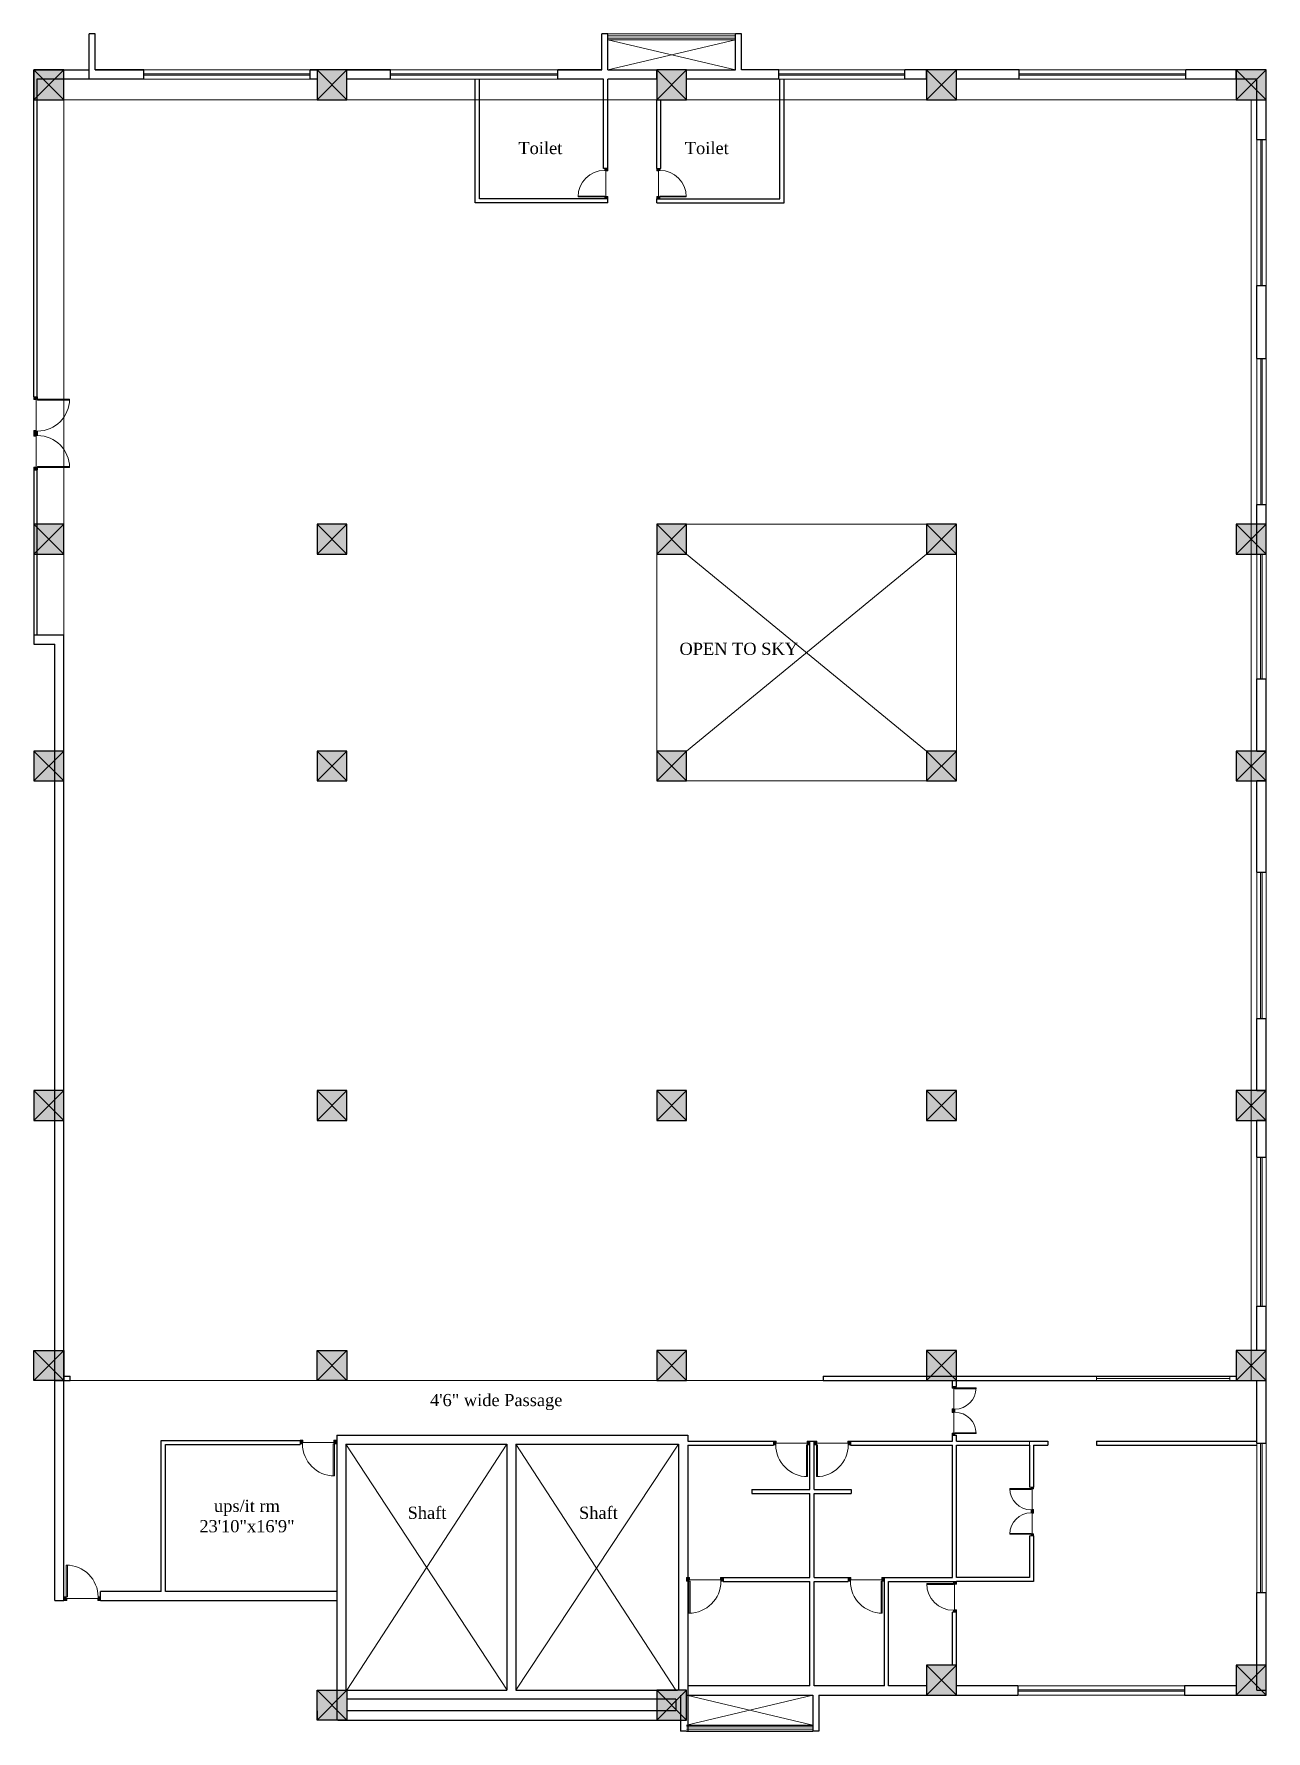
# Model space of a CAD drawing. Header units: inches. Extents: x 327481 to 195042051, y -335014 to 44773228.
# Drawn here: x 345970 to 347185, y -330353 to -328680 of the extents above; entities that cross this region are included whole.
import ezdxf

# ---------------------------------------------------------------- set-up
doc = ezdxf.new("R2010")
doc.units = ezdxf.units.IN
doc.header["$MEASUREMENT"] = 0
doc.linetypes.add('ACAD_ISO10W100', pattern=[18, 12, -3, 0, -3])
doc.layers.add('center', color=146, linetype='Continuous')
for name, color, linetype, lineweight in [('column 1', 146, 'Continuous', 30), ('DOOR', 47, 'Continuous', 9), ('ele1', 1, 'Continuous', 13), ('FLOOR--', 11, 'Continuous', 13), ('furniture', 251, 'Continuous', 13), ('GLASS', 140, 'Continuous', 5), ('ser.duct', 131, 'Continuous', 5), ('TEXT', 7, 'Continuous', 0), ('WALL', 12, 'Continuous', 30)]:
    doc.layers.add(name, color=color, linetype=linetype, lineweight=lineweight)
doc.styles.get("Standard").update_dxf_attribs({"font": 'times.ttf', "height": 12})

msp = doc.modelspace()

# ---------------------------------------------------------------- texts
at = {"layer": 'TEXT', "linetype": 'ByBlock', "lineweight": 30, "char_height": 12, "attachment_point": 2}
for s, insert, width in [('Toilet', (346469.385, -328786.458), 64.18895), ('Toilet', (346633.428, -328786.458), 64.18895), ('4\'6" wide Passage', (346425.882, -330020.646), 357.74515), ('ups/it rm \\P23\'10"x16\'9"', (346180.173, -330124.996), 186.36533)]:
    msp.add_mtext(s, dxfattribs=dict(at, insert=insert, width=width))
at = {"layer": 'TEXT', "linetype": 'ByBlock', "lineweight": 30, "insert": (346664.902, -329280.086), "char_height": 12, "attachment_point": 2}
msp.add_mtext_dynamic_manual_height_columns('OPEN TO SKY', width=156.15288, gutter_width=60, heights=[0], dxfattribs=at)
at = {"layer": 'TEXT', "color": 0, "char_height": 12, "width": 37.42754, "attachment_point": 1}
for insert in [(346338.501, -330131.775), (346507.503, -330131.775)]:
    msp.add_mtext('Shaft', dxfattribs=dict(at, insert=insert))

# ---------------------------------------------------------------- blocks, each defined once
blk = doc.blocks.new('RTU')
at = {"layer": 'DOOR'}
for points in [[(2799511, -182811), (2799511, -182874), (2799551, -182874), (2799551, -182886), (2799611, -182886), (2799611, -182811)], [(2798637, -183716, 0.009156), (2798637, -183748), (2799511, -183748), (2799511, -183716)], [(2799611, -183811), (2799611, -183736), (2799551, -183736), (2799551, -183748), (2799511, -183748), (2799511, -183811)]]:
    blk.add_hatch(color=256, dxfattribs=at).paths.add_polyline_path(points)
at = {"layer": 'DOOR', "ltscale": 300}
for p, q in [((2799511, -182811), (2799511, -182874)), ((2799611, -182811), (2799511, -182811)), ((2799551, -182874), (2799511, -182874)), ((2799551, -182874), (2799551, -182886)), ((2799611, -182886), (2799551, -182886)), ((2799551, -182886), (2799551, -183736)), ((2799611, -182811), (2799611, -182886)), ((2798637, -183748), (2798637, -183716)), ((2798637, -183716), (2799511, -183716)), ((2799511, -183748), (2798637, -183748)), ((2799511, -183716), (2799511, -183748)), ((2799511, -183811), (2799511, -183748)), ((2799551, -183748), (2799511, -183748)), ((2799611, -183811), (2799511, -183811)), ((2799611, -183736), (2799551, -183736)), ((2799551, -183748), (2799551, -183736)), ((2799611, -183811), (2799611, -183736))]:
    blk.add_line(p, q, dxfattribs=at)
blk.add_arc((2799511, -183748), 874, 90, 180, dxfattribs=at)
blk = doc.blocks.new('COLUMN1')
at = {"layer": 'column 1'}
h = blk.add_hatch(color=256, dxfattribs=at)
h.paths.add_polyline_path([(1, 1), (0, 1), (0.5, 0.5)])
h.paths.add_polyline_path([(1, 1), (0.5, 0.5), (1, 0)])
h.paths.add_polyline_path([(0.5, 0.5), (0, 0), (1, 0)])
h.paths.add_polyline_path([(0.5, 0.5), (0, 1), (0, 0)])
at = {"layer": 'column 1', "lineweight": 0, "ltscale": 0.3}
for p, q in [((0, 1), (1, 0)), ((0, 0), (1, 1))]:
    blk.add_line(p, q, dxfattribs=at)
at = {"layer": 'column 1', "ltscale": 0.3}
for p, q in [((1, 1), (0, 1)), ((0, 1), (0, 0)), ((1, 0), (1, 1)), ((0, 0), (1, 0))]:
    blk.add_line(p, q, dxfattribs=at)
blk = doc.blocks.new('HFGHGF')
at = {"layer": 'DOOR'}
for points in [[(341497.2, -325932.9), (341499.5, -325932.9), (341499.5, -325931.4), (341499.9, -325931.4), (341499.9, -325929.3), (341497.2, -325929.3)], [(341533.2, -325929.3), (341530.5, -325929.3), (341530.5, -325931.4), (341531, -325931.4), (341531, -325932.9), (341533.2, -325932.9)]]:
    blk.add_hatch(color=256, dxfattribs=at).paths.add_polyline_path(points)
h = blk.add_hatch(color=256, dxfattribs=at)
edge = h.paths.add_edge_path()
edge.add_line((341531, -325932.9), (341529.8, -325932.9))
edge.add_line((341529.8, -325932.9), (341529.8, -325964.3))
edge.add_ellipse((341531, -325932.9), major_axis=(22.2, 22.2), ratio=1, start_angle=222.9017, end_angle=225)
edge.add_line((341531, -325964.3), (341531, -325932.9))
at = {"layer": 'DOOR', "ltscale": 300}
for p, q in [((341497.2, -325929.3), (341499.9, -325929.3)), ((341497.2, -325929.3), (341497.2, -325932.9)), ((341499.9, -325929.3), (341499.9, -325931.4)), ((341533.2, -325929.3), (341530.5, -325929.3)), ((341530.5, -325929.3), (341530.5, -325931.4)), ((341533.2, -325929.3), (341533.2, -325932.9)), ((341497.2, -325932.9), (341499.5, -325932.9)), ((341499.5, -325931.4), (341499.9, -325931.4)), ((341499.5, -325931.4), (341499.5, -325932.9)), ((341499.9, -325931.4), (341530.5, -325931.4)), ((341529.8, -325964.3), (341529.8, -325932.9)), ((341529.8, -325932.9), (341531, -325932.9)), ((341531, -325931.4), (341530.5, -325931.4)), ((341531, -325931.4), (341531, -325932.9)), ((341533.2, -325932.9), (341531, -325932.9)), ((341531, -325932.9), (341531, -325964.3)), ((341531, -325964.3), (341529.8, -325964.3))]:
    blk.add_line(p, q, dxfattribs=at)
blk.add_ellipse((341531, -325932.9), major_axis=(22.2, 22.2), ratio=1, start_param=2.356194, end_param=3.926991, dxfattribs=at)

# ---------------------------------------------------------------- hatches: boundary and pattern name
at = {"layer": 'GLASS'}
for points in [[(346242.501, -328719.201), (346078.501, -328719.201), (346078.501, -328720.701), (346242.501, -328720.701)], [(346486.754, -328719.201), (346321.754, -328719.201), (346321.754, -328720.701), (346486.754, -328720.701)], [(346704.58, -328719.201), (346704.58, -328720.701), (346828.58, -328720.701), (346828.58, -328719.201)], [(346941.472, -328719.201), (346941.472, -328720.701), (347105.472, -328720.701), (347105.472, -328719.201)], [(347180.933, -328783.965), (347179.433, -328783.965), (347179.433, -328927.965), (347180.933, -328927.965)], [(347180.933, -328999.965), (347179.433, -328999.965), (347179.433, -329143.965), (347180.933, -329143.965)], [(347179.394, -329315.859), (347180.894, -329315.859), (347180.894, -329192.859), (347179.394, -329192.859)], [(347179.394, -329650.393), (347180.894, -329650.393), (347180.894, -329506.393), (347179.394, -329506.393)], [(347179.394, -329934.219), (347180.894, -329934.219), (347180.894, -329787.219), (347179.394, -329787.219)], [(347179.394, -330216.263), (347180.894, -330216.263), (347180.894, -330069.263), (347179.394, -330069.263)], [(346940.169, -330312.201), (346940.169, -330313.701), (347104.169, -330313.701), (347104.169, -330312.201)]]:
    msp.add_hatch(color=256, dxfattribs=at).paths.add_polyline_path(points)

# ---------------------------------------------------------------- linework, layer by layer
at = {"layer": 'ele1', "ltscale": 0.3}
for p, q in [((346436.627, -330312.535), (346277.729, -330070.236)), ((346436.304, -330070.236), (346278.754, -330312.554)), ((346445.364, -330070.236), (346602.929, -330312.535)), ((346445.364, -330312.535), (346605.554, -330070.236)), ((346613.58, -330347.027), (346738.042, -330347.03)), ((346613.58, -330352.936), (346738.042, -330352.939))]:
    msp.add_line(p, q, dxfattribs=at)
msp.add_lwpolyline([(346024.727, -328679.979), (346024.727, -328685.89)], dxfattribs=at)
msp.add_lwpolyline([(346535.755, -328679.979), (346661.807, -328679.979), (346661.807, -328685.89), (346535.755, -328685.89)], close=True, dxfattribs=at)
at = {"layer": 'FLOOR--'}
msp.add_line((346951.472, -330067.128), (346951.472, -330071.111), dxfattribs=at)
at = {"layer": 'furniture'}
for p, q in [((346078.501, -328715.421), (346242.501, -328715.421)), ((346321.754, -328715.421), (346486.754, -328715.421)), ((346704.58, -328715.421), (346828.58, -328715.421)), ((346941.472, -328715.421), (347105.472, -328715.421)), ((346078.501, -328724.481), (346242.501, -328724.481)), ((346321.754, -328724.481), (346486.754, -328724.481)), ((346704.58, -328724.481), (346828.58, -328724.481)), ((346941.472, -328724.481), (347105.472, -328724.481)), ((347175.653, -328927.965), (347175.653, -328783.965)), ((347184.713, -328927.965), (347184.713, -328783.965)), ((346409.253, -328846.595), (346451.253, -328846.595)), ((347175.653, -329143.965), (347175.653, -328999.965)), ((347184.713, -329143.965), (347184.713, -328999.965)), ((345999.734, -329188.859), (345999.734, -329192.859)), ((346613.58, -329188.859), (346613.58, -329192.859)), ((346879.472, -329188.859), (346879.472, -329192.859)), ((346613.58, -329386.85), (346849.928, -329192.859)), ((346849.928, -329386.85), (346613.58, -329192.859)), ((347175.614, -329315.859), (347175.614, -329192.859)), ((347184.674, -329315.859), (347184.674, -329192.859)), ((346879.472, -329412.393), (346879.472, -329416.393)), ((347175.614, -329650.393), (347175.614, -329506.393)), ((347184.674, -329650.393), (347184.674, -329506.393)), ((346278.754, -329721.676), (346274.747, -329721.676)), ((346278.754, -329721.676), (346278.754, -329725.676)), ((346584.037, -329725.676), (346584.037, -329721.676)), ((346584.037, -329751.219), (346588.037, -329751.219)), ((347175.614, -329934.219), (347175.614, -329787.219)), ((347184.674, -329934.219), (347184.674, -329787.219)), ((346609.58, -329977.719), (346613.58, -329977.719)), ((346879.472, -329977.719), (346875.472, -329977.719)), ((345999.733, -330003.255), (345999.733, -330007.253)), ((347017.501, -330007.263), (347017.501, -330003.263)), ((347149.169, -330005.263), (347017.501, -330005.263)), ((347149.169, -330007.263), (347149.169, -330003.263)), ((347175.614, -330216.263), (347175.614, -330069.263)), ((347184.674, -330216.263), (347184.674, -330069.263)), ((346955.472, -330112.4), (346951.472, -330112.4)), ((346955.472, -330160.396), (346951.472, -330160.396)), ((346940.169, -330308.421), (347104.169, -330308.421)), ((346940.169, -330317.481), (347104.169, -330317.481))]:
    msp.add_line(p, q, dxfattribs=at)
for points in [[(345999.734, -328744.965), (347169.941, -328744.965), (347169.941, -330007.263), (345999.734, -330007.263)], [(346584.037, -329163.315), (346879.472, -329163.315), (346879.472, -329416.393), (346584.037, -329416.393)]]:
    msp.add_lwpolyline(points, close=True, dxfattribs=at)
at = {"layer": 'GLASS', "ltscale": 0.3}
for p, q in [((346535.755, -328681.876), (346661.807, -328681.876)), ((346535.755, -328684.179), (346661.807, -328684.179)), ((346613.58, -330348.876), (346738.042, -330348.879)), ((346613.58, -330350.963), (346738.042, -330350.965))]:
    msp.add_line(p, q, dxfattribs=at)
at = {"layer": 'GLASS'}
for points in [[(346242.501, -328720.701), (346078.501, -328720.701), (346078.501, -328719.201), (346242.501, -328719.201)], [(346486.754, -328720.701), (346321.754, -328720.701), (346321.754, -328719.201), (346486.754, -328719.201)], [(346828.58, -328720.701), (346704.58, -328720.701), (346704.58, -328719.201), (346828.58, -328719.201)], [(347179.433, -328927.965), (347179.433, -328783.965)], [(347180.933, -328783.965), (347180.933, -328927.965)], [(347179.433, -329143.965), (347179.433, -328999.965)], [(347180.933, -328999.965), (347180.933, -329143.965)], [(347179.394, -329315.859), (347179.394, -329192.859)], [(347180.894, -329192.859), (347180.894, -329315.859)], [(347179.394, -329650.393), (347179.394, -329506.393)], [(347180.894, -329506.393), (347180.894, -329650.393)], [(347180.894, -329787.219), (347180.894, -329934.219), (347179.394, -329934.219), (347179.394, -329787.219)], [(347180.894, -330069.263), (347180.894, -330216.263), (347179.394, -330216.263), (347179.394, -330069.263)]]:
    msp.add_lwpolyline(points, dxfattribs=at)
for points in [[(347105.472, -328719.201), (347105.472, -328720.701), (346941.472, -328720.701), (346941.472, -328719.201)], [(347104.169, -330312.201), (347104.169, -330313.701), (346940.169, -330313.701), (346940.169, -330312.201)]]:
    msp.add_lwpolyline(points, close=True, dxfattribs=at)
at = {"layer": 'ser.duct', "linetype": 'ACAD_ISO10W100', "ltscale": 400}
for p, q in [((346535.755, -328685.89), (346661.807, -328715.429)), ((346661.807, -328685.89), (346535.755, -328715.429)), ((346613.58, -330317.479), (346738.042, -330347.03)), ((346738.042, -330317.482), (346613.58, -330347.027))]:
    msp.add_line(p, q, dxfattribs=at)
at = {"layer": 'TEXT'}
msp.add_line((346853.931, -328744.967), (346849.931, -328744.967), dxfattribs=at)
at = {"layer": 'WALL'}
for p, q in [((346024.727, -328724.421), (346024.727, -328679.982)), ((346024.727, -328715.421), (346024.727, -328679.982)), ((346030.636, -328679.982), (346024.727, -328679.982)), ((346030.636, -328715.421), (346030.636, -328679.982)), ((346529.846, -328715.421), (346529.846, -328679.982)), ((346535.755, -328679.982), (346529.846, -328679.982)), ((346535.755, -328715.429), (346535.755, -328679.982)), ((346661.807, -328715.429), (346661.807, -328679.982)), ((346667.715, -328679.982), (346661.807, -328679.982)), ((346667.715, -328715.421), (346667.715, -328679.982)), ((346078.501, -328715.421), (346030.636, -328715.421)), ((346078.501, -328724.421), (346078.501, -328715.421)), ((346249.211, -328715.421), (346242.501, -328715.421)), ((346242.501, -328724.421), (346242.501, -328715.421)), ((346249.211, -328715.421), (346249.211, -328724.421)), ((346321.754, -328715.421), (346278.754, -328715.421)), ((346278.754, -328724.421), (346278.754, -328715.421)), ((346321.754, -328724.421), (346321.754, -328715.421)), ((346529.846, -328715.421), (346486.754, -328715.421)), ((346486.754, -328724.421), (346486.754, -328715.421)), ((346535.755, -328715.429), (346584.037, -328715.429)), ((346584.037, -328724.421), (346584.037, -328715.429)), ((346584.037, -328724.421), (346584.037, -328715.429)), ((346613.58, -328715.429), (346661.807, -328715.429)), ((346613.58, -328724.421), (346613.58, -328715.429)), ((346704.58, -328715.421), (346667.715, -328715.421)), ((346704.58, -328724.421), (346704.58, -328715.421)), ((346849.928, -328715.421), (346828.58, -328715.421)), ((346828.58, -328724.421), (346828.58, -328715.421)), ((346849.928, -328724.421), (346849.928, -328715.421)), ((346941.472, -328715.421), (346879.472, -328715.421)), ((346879.472, -328724.421), (346879.472, -328715.421)), ((346941.472, -328724.421), (346941.472, -328715.421)), ((347155.169, -328715.421), (347105.472, -328715.421)), ((347105.472, -328724.421), (347105.472, -328715.421)), ((347155.169, -328724.421), (347155.169, -328715.421)), ((346078.501, -328724.421), (346024.727, -328724.421)), ((346249.211, -328724.421), (346242.501, -328724.421)), ((346321.754, -328724.421), (346278.754, -328724.421)), ((346405.255, -328846.595), (346405.254, -328724.421)), ((346409.255, -328842.597), (346409.254, -328724.421)), ((346531.754, -328724.421), (346486.754, -328724.421)), ((346531.754, -328812.596), (346531.754, -328724.421)), ((346584.037, -328724.421), (346535.755, -328724.421)), ((346535.755, -328812.596), (346535.755, -328724.421)), ((346704.58, -328724.481), (346613.58, -328724.421)), ((346705.584, -328842.597), (346705.585, -328724.421)), ((346709.584, -328846.597), (346709.585, -328724.421)), ((346849.931, -328724.421), (346828.58, -328724.421)), ((346941.472, -328724.421), (346879.472, -328724.421)), ((347175.614, -328724.421), (347105.472, -328724.421)), ((347175.614, -328783.965), (347175.614, -328724.421)), ((346584.037, -328812.596), (346584.037, -328745.07)), ((346584.037, -328745.07), (346588.037, -328745.07)), ((346588.037, -328812.596), (346588.037, -328745.07)), ((347175.614, -328744.965), (347184.713, -328744.965)), ((347184.713, -328783.965), (347184.713, -328744.965)), ((347175.614, -328783.965), (347184.713, -328783.965)), ((346535.755, -328812.596), (346531.754, -328812.596)), ((346584.037, -328812.596), (346588.037, -328812.596)), ((346535.754, -328846.594), (346405.255, -328846.595)), ((346535.756, -328842.597), (346409.255, -328842.597)), ((346535.754, -328846.594), (346535.756, -328842.597)), ((346584.037, -328846.597), (346584.037, -328842.597)), ((346584.037, -328842.597), (346705.584, -328842.597)), ((346584.037, -328846.597), (346709.584, -328846.597)), ((347175.614, -328999.965), (347175.614, -328927.965)), ((347175.614, -328927.965), (347184.713, -328927.965)), ((347184.713, -328999.965), (347184.713, -328927.965)), ((347175.614, -328999.965), (347184.713, -328999.965)), ((345970.191, -329037.692), (345973.791, -329037.692)), ((345970.191, -329109.692), (345973.791, -329109.692)), ((347175.614, -329192.859), (347175.614, -329143.965)), ((347175.614, -329143.965), (347184.713, -329143.965)), ((347184.713, -329192.859), (347184.713, -329143.965)), ((345990.753, -329192.859), (345999.734, -329192.859)), ((347175.614, -329192.859), (347184.713, -329192.859)), ((345970.191, -329272.461), (345990.753, -329272.461)), ((345990.753, -329272.461), (345999.734, -329272.461)), ((345999.734, -330224.361), (345999.734, -329272.724)), ((345990.753, -330224.361), (345990.753, -329281.461)), ((345990.753, -330215.301), (345990.753, -329281.521)), ((347175.614, -329386.85), (347175.614, -329315.859)), ((347175.614, -329315.859), (347184.713, -329315.859)), ((347184.713, -329386.854), (347184.713, -329315.859)), ((347175.614, -329386.85), (347184.713, -329386.85)), ((347175.614, -329506.393), (347175.614, -329416.393)), ((347184.713, -329416.393), (347175.614, -329416.393)), ((347184.713, -329506.393), (347184.713, -329416.393)), ((347175.614, -329506.393), (347184.713, -329506.393)), ((347175.614, -329721.676), (347175.614, -329650.393)), ((347175.614, -329650.393), (347184.713, -329650.393)), ((347184.713, -329721.676), (347184.713, -329650.393)), ((347175.614, -329721.676), (347184.713, -329721.676)), ((347175.614, -329787.219), (347175.614, -329751.219)), ((347184.713, -329751.219), (347175.614, -329751.219)), ((347184.713, -329787.219), (347184.713, -329751.219)), ((347175.614, -329787.219), (347184.713, -329787.219)), ((347175.614, -329977.719), (347175.614, -329934.219)), ((347175.614, -329934.219), (347184.713, -329934.219)), ((347184.713, -329977.719), (347184.713, -329934.219)), ((347184.713, -329977.719), (347175.614, -329977.719)), ((345990.428, -330007.263), (346005.734, -330007.263)), ((345999.734, -330003.263), (346005.734, -330003.263)), ((346005.734, -330007.263), (346005.734, -330003.263)), ((346584.037, -330003.26), (346584.037, -330007.263)), ((346748.298, -330003.263), (347155.169, -330003.263)), ((346748.298, -330003.263), (346748.298, -330007.263)), ((346748.298, -330007.263), (347155.169, -330007.263)), ((346875.472, -330013.197), (346875.472, -330007.263)), ((346879.472, -330007.263), (346879.472, -330003.263)), ((346879.472, -330013.197), (346879.472, -330007.263)), ((347175.614, -330069.263), (347175.614, -330007.263)), ((347175.614, -330007.263), (347184.713, -330007.263)), ((347184.713, -330069.263), (347184.713, -330007.263)), ((346875.472, -330013.197), (346879.472, -330013.197)), ((346268.654, -330061.176), (346614.614, -330061.176)), ((346268.654, -330061.176), (346268.654, -330342.098)), ((346614.614, -330061.176), (346614.614, -330067.132)), ((346875.472, -330067.128), (346875.472, -330061.194)), ((346875.472, -330061.194), (346879.472, -330061.194)), ((346879.472, -330067.128), (346879.472, -330061.194)), ((346095.734, -330215.301), (346095.734, -330066.381)), ((346095.734, -330066.381), (346232.654, -330066.381)), ((346099.734, -330215.301), (346099.734, -330070.381)), ((346099.734, -330070.381), (346232.654, -330070.381)), ((346232.654, -330066.381), (346232.654, -330070.381)), ((346268.654, -330067.127), (346268.654, -330312.535)), ((346277.729, -330070.236), (346436.304, -330070.236)), ((346277.729, -330070.236), (346277.729, -330312.554)), ((346436.304, -330070.236), (346436.304, -330312.535)), ((346445.364, -330070.236), (346605.554, -330070.236)), ((346445.364, -330070.236), (346445.364, -330312.535)), ((346605.554, -330070.236), (346605.554, -330312.554)), ((346614.614, -330067.132), (346699.145, -330067.13)), ((346614.614, -330071.119), (346699.145, -330071.117)), ((346614.614, -330071.119), (346614.614, -330352.936)), ((346699.145, -330067.127), (346699.145, -330071.118)), ((346735.144, -330114.764), (346735.145, -330067.128)), ((346735.145, -330067.128), (346739.148, -330067.128)), ((346739.148, -330114.764), (346739.148, -330067.128)), ((346775.148, -330067.128), (346875.472, -330067.128)), ((346775.148, -330067.128), (346775.148, -330071.117)), ((346775.148, -330071.115), (346875.472, -330071.113)), ((346875.472, -330201.7), (346875.472, -330071.113)), ((346879.472, -330067.128), (346969.504, -330067.128)), ((346879.472, -330071.113), (346951.472, -330071.111)), ((346879.472, -330201.685), (346879.472, -330071.113)), ((346951.472, -330071.111), (346951.472, -330112.4)), ((346955.472, -330071.111), (346969.505, -330071.111)), ((346955.472, -330071.111), (346955.472, -330112.4)), ((346969.504, -330067.128), (346969.505, -330071.111)), ((347017.501, -330067.128), (347017.501, -330071.11)), ((347017.501, -330067.129), (347175.614, -330067.129)), ((347017.501, -330071.11), (347175.614, -330071.105)), ((347175.614, -330069.263), (347184.713, -330069.263)), ((346677.783, -330114.764), (346735.144, -330114.764)), ((346677.783, -330114.764), (346677.783, -330118.764)), ((346677.783, -330118.764), (346735.144, -330118.764)), ((346735.143, -330201.699), (346735.144, -330118.764)), ((346739.147, -330201.699), (346739.148, -330118.764)), ((346739.148, -330114.764), (346775.623, -330114.764)), ((346739.148, -330118.764), (346775.623, -330118.764)), ((346775.623, -330114.764), (346775.623, -330118.764)), ((346951.472, -330160.396), (346951.472, -330201.685)), ((346955.472, -330160.396), (346955.472, -330205.685)), ((346649.58, -330201.699), (346735.143, -330201.699)), ((346649.58, -330201.699), (346649.58, -330205.69)), ((346649.58, -330205.69), (346735.143, -330205.688)), ((346735.142, -330308.421), (346735.143, -330205.688)), ((346739.147, -330201.699), (346772.703, -330201.7)), ((346739.147, -330205.688), (346772.703, -330205.687)), ((346739.147, -330308.421), (346739.147, -330205.688)), ((346772.703, -330201.699), (346772.703, -330205.692)), ((346808.701, -330308.421), (346808.702, -330201.7)), ((346808.702, -330201.7), (346875.472, -330201.7)), ((346812.706, -330308.421), (346812.707, -330205.686)), ((346812.707, -330205.686), (346879.472, -330205.685)), ((346951.472, -330201.685), (346879.472, -330201.685)), ((346955.472, -330205.685), (346879.472, -330205.685)), ((345990.753, -330224.361), (345999.734, -330224.361)), ((346095.734, -330215.301), (346035.734, -330215.301)), ((346035.734, -330224.361), (346035.734, -330215.301)), ((346035.734, -330224.361), (346268.654, -330224.361)), ((346268.654, -330215.301), (346099.734, -330215.301)), ((347175.614, -330312.554), (347175.614, -330216.263)), ((347175.614, -330216.263), (347184.713, -330216.263)), ((347184.713, -330312.555), (347184.713, -330216.263)), ((346879.472, -330235.762), (346875.472, -330235.762)), ((346875.472, -330287.938), (346875.472, -330235.762)), ((346879.472, -330287.938), (346879.472, -330235.762)), ((346278.739, -330312.554), (346278.754, -330312.554)), ((346278.754, -330312.554), (346436.304, -330312.554)), ((346445.364, -330312.554), (346604.52, -330312.554)), ((346735.142, -330308.421), (346614.614, -330308.421)), ((346808.701, -330308.421), (346739.147, -330308.421)), ((346849.928, -330308.421), (346812.706, -330308.421)), ((346940.169, -330308.421), (346879.456, -330308.421)), ((346940.169, -330308.421), (346940.169, -330317.481)), ((347155.169, -330308.421), (347104.169, -330308.421)), ((347104.169, -330308.421), (347104.169, -330317.481)), ((347155.169, -330308.421), (347155.169, -330317.481)), ((347175.614, -330312.554), (347184.713, -330312.555)), ((346602.929, -330321.595), (346278.739, -330321.595)), ((346278.739, -330321.595), (346278.739, -330333.038)), ((346602.929, -330321.595), (346602.929, -330333.038)), ((346607.672, -330317.479), (346607.672, -330352.936)), ((346613.58, -330317.479), (346738.041, -330317.482)), ((346738.042, -330317.478), (346738.042, -330352.939)), ((346743.95, -330317.481), (346849.928, -330317.481)), ((346743.95, -330317.481), (346743.95, -330352.961)), ((346879.456, -330317.481), (346940.169, -330317.481)), ((347104.169, -330317.481), (347155.169, -330317.481)), ((346249.211, -330333.038), (346249.211, -330342.098)), ((346269.679, -330342.098), (346607.672, -330342.095)), ((346602.929, -330333.038), (346278.739, -330333.038)), ((346613.58, -330347.027), (346738.042, -330347.03)), ((346613.58, -330352.936), (346607.672, -330352.936)), ((346613.58, -330352.936), (346738.042, -330352.939)), ((346743.95, -330352.939), (346738.042, -330352.939))]:
    msp.add_line(p, q, dxfattribs=at)
for points in [[(345970.191, -329037.692), (345970.191, -328715.421), (346024.727, -328715.421)], [(346030.636, -328715.421), (346078.501, -328715.421)], [(346242.501, -328715.421), (346249.211, -328715.421)], [(346278.754, -328715.421), (346321.754, -328715.421)], [(346486.754, -328715.421), (346529.846, -328715.421)], [(346024.727, -328724.421), (345973.191, -328724.421), (345973.191, -329037.692)], [(345970.191, -329109.692), (345970.191, -329281.461), (345990.753, -329281.461)], [(345973.191, -329109.692), (345973.191, -329272.461)]]:
    msp.add_lwpolyline(points, dxfattribs=at)

# ---------------------------------------------------------------- block references
at = {"layer": 'center', "xscale": 29.5434782608645, "yscale": 29.5434782608645, "zscale": 39.3913043478359}
for p in [(345970.191, -328744.965), (346249.211, -328744.965), (346584.037, -328744.972), (346849.928, -328744.965), (347155.169, -328744.965), (345970.191, -329192.859), (346249.211, -329192.859), (346584.037, -329192.859), (346849.928, -329192.859), (347155.169, -329192.859), (345970.191, -329416.393), (346249.211, -329416.393), (346584.037, -329416.393), (346849.928, -329416.393), (347155.169, -329416.393), (345970.191, -329751.219), (346249.211, -329751.219), (346584.037, -329751.219), (346849.928, -329751.219), (347155.169, -329751.219), (346584.037, -330007.263), (346849.928, -330007.263), (347155.169, -330007.263), (346849.928, -330317.481), (347155.169, -330317.481)]:
    msp.add_blockref('COLUMN1', p, dxfattribs=at)
at = {"layer": 'center', "xscale": -29.5434782608645, "yscale": 29.5434782608645, "zscale": 39.3913043478359, "rotation": 180}
for p in [(345970.191, -329977.719), (346249.211, -329977.719), (346249.211, -330312.554)]:
    msp.add_blockref('COLUMN1', p, dxfattribs=at)
at = {"layer": 'center', "lineweight": 25, "xscale": 29.5434782608645, "yscale": 29.5434782608645, "zscale": 39.3913043478359}
msp.add_blockref('COLUMN1', (346584.037, -330342.098), dxfattribs=at)
at = {"layer": 'DOOR'}
for p, xscale, yscale, zscale in [((262547.436, -323328.259), 0.02999999997700797, 0.02999999997700797, 0.02999999997700797), ((430572.356, -323328.259), -0.03000000002793968, 0.0300000000061118, 0.02999999997065208), ((446756.176, -322492.485), -0.03599999996367842, 0.03599999996367842, 0.03599999995395007), ((414061.423, -325650.032), -0.02399831927323248, 0.0239983192877844, 0.02399831926878464), ((279769.52, -325749.234), 0.02399831927323248, 0.02399831927323248, 0.02399831927323248)]:
    msp.add_blockref('RTU', p, dxfattribs=dict(at, xscale=xscale, yscale=yscale, zscale=zscale))
for p, xscale, yscale, zscale, rotation in [((446756.176, -335654.898), 0.03599999996367842, 0.03599999996367842, 0.03599999996367842, 180), ((414061.423, -334424.359), 0.02399831927323248, 0.02399831927323248, 0.02399831927323248, 180), ((339651.448, -430852.366), 0.03599999996367842, 0.03599999996367842, 0.03599999996367842, 90), ((340117.939, -430853.113), 0.03599999996367842, 0.03599999996367842, 0.03599999996367842, 90), ((353356.354, -430853.113), -0.03599999996367842, 0.03599999996367842, 0.03599999995395007, 270), ((279769.52, -334523.562), -0.02399831927323248, 0.0239983192877844, 0.02399831926878464, 180), ((353230.786, -430987.684), -0.03599999996367842, 0.03599999996367842, 0.03599999995395007, 270), ((340191.496, -430987.684), 0.03599999996367842, 0.03599999996367842, 0.03599999996367842, 90), ((262891.151, -335720.101), -0.02999999997700797, 0.0300000000061118, 0.02999999997065208, 180)]:
    msp.add_blockref('RTU', p, dxfattribs=dict(at, xscale=xscale, yscale=yscale, zscale=zscale, rotation=rotation))
at = {"layer": 'furniture', "rotation": 180}
msp.add_blockref('HFGHGF', (687532.983, -656153.64), dxfattribs=at)

msp.set_redraw_order([(e.dxf.handle, doc.entitydb.next_handle()) for e in msp.query("TEXT MTEXT ATTDEF DIMENSION ARC_DIMENSION")])  # texts and dimensions are drawn at this point

doc.saveas('drawing.dxf')
